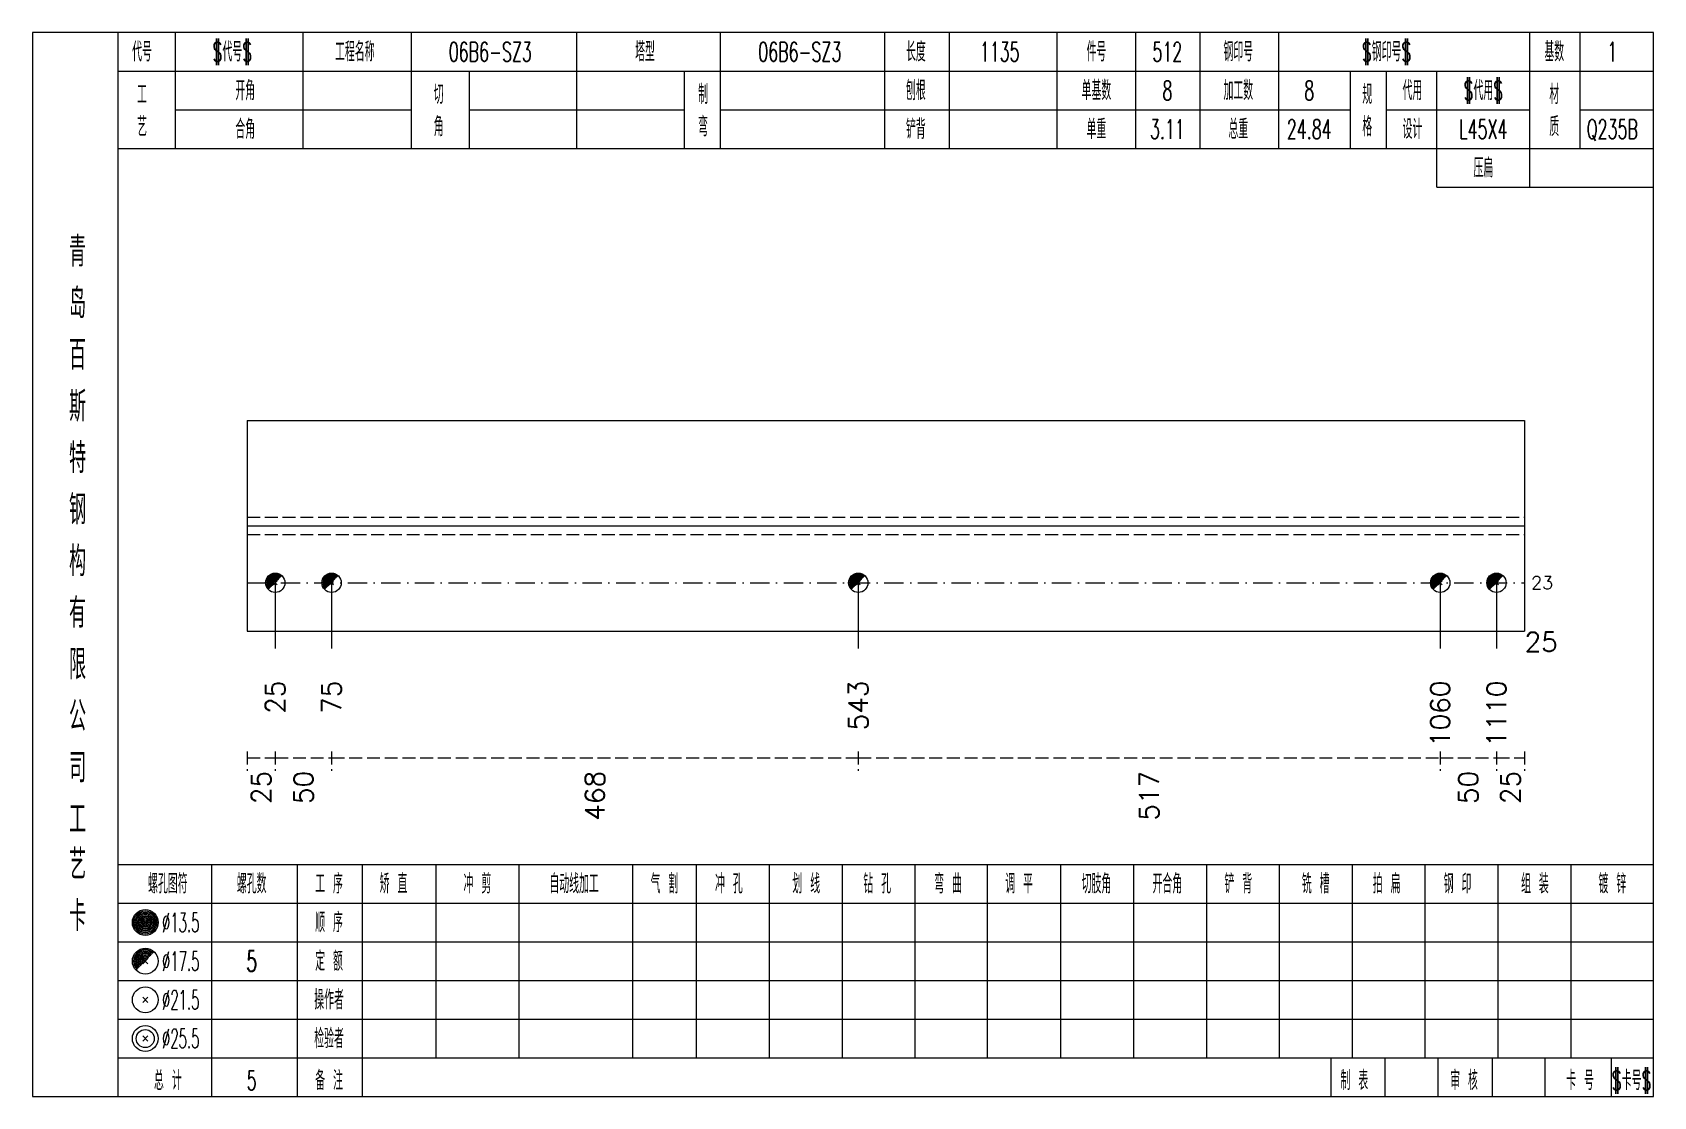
# Model space of a CAD drawing. Extents: x -533 to 8774, y 0 to 7979.
# Drawn here: x 0 to 251.4, y 4289.4 to 4454.4 of the extents above; entities that cross this region are included whole.
import ezdxf
from ezdxf.enums import TextEntityAlignment as Align

# ---------------------------------------------------------------- set-up
doc = ezdxf.new("R2010")
doc.units = 0
doc.header["$MEASUREMENT"] = 0
doc.linetypes.add('一点画线', pattern=[5.2, 3, -1, 0.2, -1])
doc.linetypes.add('虚线', pattern=[2.75, 2, -0.75])
doc.layers.get('0').update_dxf_attribs({"linetype": 'CONTINUOUS', "lineweight": 25})
for name, color, linetype, lineweight in [('1', 7, 'CONTINUOUS', 25), ('4', 7, 'CONTINUOUS', 25), ('5', 7, 'CONTINUOUS', 25)]:
    doc.layers.add(name, color=color, linetype=linetype, lineweight=lineweight)
doc.styles.get("Standard").update_dxf_attribs({"font": 'simplex.shx', "width": 0.7, "height": 3, "bigfont": 'gbhzfs.shx'})

msp = doc.modelspace()

# ---------------------------------------------------------------- texts
at = {"color": 7, "linetype": 'Continuous', "lineweight": 13}
msp.add_text('23', height=2, dxfattribs=at).set_placement((232.4, 4369.02), align=Align.MIDDLE_LEFT)
at = {"color": 8, "linetype": 'Continuous', "lineweight": 9}
for s, p in [('25', (35.48, 4339.85)), ('50', (42.03, 4339.85)), ('468', (87.23, 4339.85)), ('517', (173.19, 4339.85)), ('50', (222.67, 4339.85)), ('25', (229.22, 4339.85))]:
    msp.add_text(s, height=3, rotation=90, dxfattribs=at).set_placement(p, align=Align.MIDDLE_RIGHT)
at = {"layer": '1', "color": 7, "linetype": 'Continuous', "lineweight": 13}
msp.add_text('25', height=3, dxfattribs=at).set_placement((231.4, 4359.85), align=Align.MIDDLE_LEFT)
for s, p in [('25', (37.66, 4353.85)), ('75', (46.39, 4353.85)), ('543', (128.07, 4353.85)), ('1060', (218.31, 4353.85)), ('1110', (227.04, 4353.85))]:
    msp.add_text(s, height=3, rotation=90, dxfattribs=at).set_placement(p, align=Align.MIDDLE_RIGHT)
at = {"layer": '4', "color": 1, "linetype": 'Continuous', "lineweight": 13}
for s, height, width, p in [('代号', 3, 0.6, (17, 4451.35)), ('$代号$', 3, 0.6, (31, 4451.35)), ('工程名称', 3, 0.6, (50, 4451.35)), ('06B6-SZ3', 3, 0.6, (71, 4451.35)), ('塔型', 3, 0.6, (95, 4451.35)), ('06B6-SZ3', 3, 0.6, (119, 4451.35)), ('长度', 3, 0.6, (137, 4451.35)), ('1135', 3, 0.6, (150, 4451.35)), ('件号', 3, 0.6, (165, 4451.35)), ('512', 3, 0.6, (176, 4451.35)), ('钢印号', 3, 0.6, (187, 4451.35)), ('$钢印号$', 3, 0.6, (210, 4451.35)), ('基数', 3, 0.6, (236, 4451.35)), ('1', 3, 0.6, (245, 4451.35)), ('$代用$', 3, 0.6, (225, 4445.35)), ('工', 3, 0.6, (17, 4444.75)), ('开角', 3, 0.6, (33, 4445.35)), ('切', 3, 0.6, (63, 4444.75)), ('制', 3, 0.6, (104, 4444.75)), ('刨根', 3, 0.6, (137, 4445.35)), ('单基数', 3, 0.6, (165, 4445.35)), ('8', 3, 0.6, (176, 4445.35)), ('加工数', 3, 0.6, (187, 4445.35)), ('8', 3, 0.6, (198, 4445.35)), ('规', 3, 0.6, (207, 4444.75)), ('代用', 3, 0.6, (214, 4445.35)), ('材', 3, 0.6, (236, 4444.75)), ('艺', 3, 0.6, (17, 4439.75)), ('合角', 3, 0.6, (33, 4439.35)), ('角', 3, 0.6, (63, 4439.75)), ('弯', 3, 0.6, (104, 4439.75)), ('铲背', 3, 0.6, (137, 4439.35)), ('单重', 3, 0.6, (165, 4439.35)), ('3.11', 3, 0.6, (176, 4439.35)), ('总重', 3, 0.6, (187, 4439.35)), ('24.84', 3, 0.6, (198, 4439.35)), ('格', 3, 0.6, (207, 4439.75)), ('设计', 3, 0.6, (214, 4439.35)), ('L45X4', 3, 0.6, (225, 4439.35)), ('质', 3, 0.6, (236, 4439.75)), ('Q235B', 3, 0.6, (245, 4439.35)), ('压扁', 3, 0.6, (225, 4433.35)), ('青', 4.6, 0.8, (7, 4420.35)), ('岛', 4.6, 0.8, (7, 4412.35)), ('百', 4.6, 0.8, (7, 4404.35)), ('斯', 4.6, 0.8, (7, 4396.35)), ('特', 4.6, 0.8, (7, 4388.35)), ('钢', 4.6, 0.8, (7, 4380.35)), ('构', 4.6, 0.8, (7, 4372.35)), ('有', 4.6, 0.8, (7, 4364.35)), ('限', 4.6, 0.8, (7, 4356.35)), ('公', 4.6, 0.8, (7, 4348.35)), ('司', 4.6, 0.8, (7, 4340.35)), ('工', 4.6, 0.8, (7, 4332.35)), ('艺', 4.6, 0.8, (7, 4325.35)), ('螺孔图符', 3, 0.6, (21, 4322.35)), ('螺孔数', 3, 0.6, (34, 4322.35)), ('工 序', 3, 0.6, (46, 4322.35)), ('矫 直', 3, 0.6, (56, 4322.35)), ('冲 剪', 3, 0.6, (69, 4322.35)), ('自动线加工', 3, 0.6, (84, 4322.35)), ('气 割', 3, 0.6, (98, 4322.35)), ('冲 孔', 3, 0.6, (108, 4322.35)), ('划 线', 3, 0.6, (120, 4322.35)), ('钻 孔', 3, 0.6, (131, 4322.35)), ('弯 曲', 3, 0.6, (142, 4322.35)), ('调 平', 3, 0.6, (153, 4322.35)), ('切肢角', 3, 0.6, (165, 4322.35)), ('开合角', 3, 0.6, (176, 4322.35)), ('铲 背', 3, 0.6, (187, 4322.35)), ('铣 槽', 3, 0.6, (199, 4322.35)), ('拍 扁', 3, 0.6, (210, 4322.35)), ('钢 印', 3, 0.6, (221, 4322.35)), ('组 装', 3, 0.6, (233, 4322.35)), ('镀 锌', 3, 0.6, (245, 4322.35)), ('卡', 4.6, 0.8, (7, 4317.35)), ('%%C13.5', 3, 0.5, (23, 4316.35)), ('顺 序', 3, 0.6, (46, 4316.35)), ('%%C17.5', 3, 0.5, (23, 4310.35)), ('5', 3.2, 0.6, (34, 4310.35)), ('定 额', 3, 0.6, (46, 4310.35)), ('%%C21.5', 3, 0.5, (23, 4304.35)), ('操作者', 3, 0.6, (46, 4304.35)), ('%%C25.5', 3, 0.5, (23, 4298.35)), ('检验者', 3, 0.6, (46, 4298.35)), ('$卡号$', 3, 0.6, (248, 4291.85)), ('总 计', 3, 0.6, (21, 4291.85)), ('5', 3, 0.6, (34, 4291.85)), ('备 注', 3, 0.6, (46, 4291.85)), ('制 表', 3, 0.6, (205, 4291.85)), ('审 核', 3, 0.6, (222, 4291.85)), ('卡 号', 3, 0.6, (240, 4291.85))]:
    msp.add_text(s, height=height, dxfattribs=dict(at, width=width)).set_placement(p, align=Align.MIDDLE_CENTER)

# ---------------------------------------------------------------- blocks, each defined once
blk = doc.blocks.new('孔17.5')
at = {"layer": '5', "color": 7, "linetype": 'Continuous', "lineweight": 0}
for p, q in [((-0.2, -0.2), (0.2, 0.2)), ((-0.2, 0.2), (0.2, -0.2))]:
    blk.add_line(p, q, dxfattribs=at)
at = {"layer": '5', "color": 7, "linetype": 'Continuous', "lineweight": 13}
blk.add_circle((0, 0), 1, dxfattribs=at)
for radius in [0.9, 0.8, 0.7, 0.6, 0.5, 0.4, 0.3, 0.2, 0.1]:
    blk.add_arc((0, 0), radius, 45, 225, dxfattribs=at)

# ---------------------------------------------------------------- linework, layer by layer
at = {"color": 7, "linetype": 'Continuous', "lineweight": 18}
for p, q in [((33.3, 4394.19), (33.3, 4361.52)), ((33.3, 4394.19), (231.4, 4394.19)), ((231.4, 4394.19), (231.4, 4361.52)), ((33.3, 4377.85), (231.4, 4377.85))]:
    msp.add_line(p, q, dxfattribs=at)
at = {"color": 1, "linetype": '虚线', "lineweight": 18}
for p, q in [((33.3, 4379.19), (231.4, 4379.19)), ((33.3, 4376.52), (231.4, 4376.52))]:
    msp.add_line(p, q, dxfattribs=at)
at = {"color": 3, "linetype": '一点画线', "lineweight": 13}
msp.add_line((33.3, 4369.02), (231.4, 4369.02), dxfattribs=at)
at = {"color": 7, "linetype": 'Continuous', "lineweight": 13}
for p, q in [((37.66, 4369.02), (37.66, 4358.85)), ((46.39, 4369.02), (46.39, 4358.85)), ((128.07, 4369.02), (128.07, 4358.85)), ((218.31, 4369.02), (218.31, 4358.85)), ((227.04, 4369.02), (227.04, 4358.85))]:
    msp.add_line(p, q, dxfattribs=at)
at = {"color": 8, "linetype": '虚线', "lineweight": 9}
for p, q in [((33.3, 4342.85), (33.3, 4339.85)), ((33.3, 4341.85), (37.66, 4341.85)), ((37.66, 4342.85), (37.66, 4339.85)), ((37.66, 4342.85), (37.66, 4339.85)), ((37.66, 4341.85), (46.39, 4341.85)), ((46.39, 4342.85), (46.39, 4339.85)), ((46.39, 4342.85), (46.39, 4339.85)), ((46.39, 4341.85), (128.07, 4341.85)), ((128.07, 4342.85), (128.07, 4339.85)), ((128.07, 4342.85), (128.07, 4339.85)), ((128.07, 4341.85), (218.31, 4341.85)), ((218.31, 4342.85), (218.31, 4339.85)), ((218.31, 4342.85), (218.31, 4339.85)), ((218.31, 4341.85), (227.04, 4341.85)), ((227.04, 4342.85), (227.04, 4339.85)), ((227.04, 4342.85), (227.04, 4339.85)), ((227.04, 4341.85), (231.4, 4341.85)), ((231.4, 4342.85), (231.4, 4339.85))]:
    msp.add_line(p, q, dxfattribs=at)
at = {"layer": '1', "color": 7, "linetype": 'Continuous', "lineweight": 18}
msp.add_line((33.3, 4361.52), (231.4, 4361.52), dxfattribs=at)
at = {"layer": '4', "color": 1, "linetype": 'Continuous', "lineweight": 18}
for p, q in [((13.3, 4289.35), (13.3, 4454.35)), ((22.2, 4436.35), (22.2, 4454.35)), ((42, 4436.35), (42, 4454.35)), ((58.8, 4436.35), (58.8, 4454.35)), ((84.4, 4436.35), (84.4, 4454.35)), ((106.7, 4436.35), (106.7, 4454.35)), ((132.2, 4436.35), (132.2, 4454.35)), ((142.2, 4436.35), (142.2, 4454.35)), ((158.9, 4436.35), (158.9, 4454.35)), ((171.1, 4436.35), (171.1, 4454.35)), ((181.1, 4436.35), (181.1, 4454.35)), ((193.3, 4436.35), (193.3, 4454.35)), ((232.2, 4430.35), (232.2, 4454.35)), ((240, 4436.35), (240, 4454.35)), ((13.3, 4448.35), (251.4, 4448.35)), ((67.8, 4436.35), (67.8, 4448.35)), ((101.1, 4436.35), (101.1, 4448.35)), ((204.4, 4436.35), (204.4, 4448.35)), ((210, 4436.35), (210, 4448.35)), ((217.8, 4430.35), (217.8, 4448.35)), ((22.2, 4442.35), (58.8, 4442.35)), ((67.8, 4442.35), (101.1, 4442.35)), ((106.7, 4442.35), (204.4, 4442.35)), ((210, 4442.35), (232.2, 4442.35)), ((240, 4442.35), (251.4, 4442.35)), ((13.3, 4436.35), (251.4, 4436.35)), ((217.8, 4430.35), (251.4, 4430.35)), ((13.3, 4325.35), (251.4, 4325.35)), ((27.8, 4289.35), (27.8, 4325.35)), ((41.1, 4289.35), (41.1, 4325.35)), ((51.2, 4289.35), (51.2, 4325.35)), ((62.6, 4295.35), (62.6, 4325.35)), ((75.5, 4295.35), (75.5, 4325.35)), ((93.1, 4295.35), (93.1, 4325.35)), ((103, 4295.35), (103, 4325.35)), ((114.3, 4295.35), (114.3, 4325.35)), ((125.6, 4295.35), (125.6, 4325.35)), ((136.9, 4295.35), (136.9, 4325.35)), ((148.1, 4295.35), (148.1, 4325.35)), ((159.5, 4295.35), (159.5, 4325.35)), ((170.8, 4295.35), (170.8, 4325.35)), ((182.1, 4295.35), (182.1, 4325.35)), ((193.4, 4295.35), (193.4, 4325.35)), ((204.7, 4295.35), (204.7, 4325.35)), ((216, 4295.35), (216, 4325.35)), ((227.3, 4295.35), (227.3, 4325.35)), ((238.6, 4295.35), (238.6, 4325.35)), ((13.3, 4319.35), (251.4, 4319.35)), ((13.3, 4313.35), (251.4, 4313.35)), ((13.3, 4307.35), (251.4, 4307.35)), ((13.3, 4301.35), (251.4, 4301.35)), ((13.3, 4295.35), (251.4, 4295.35)), ((201.4, 4289.35), (201.4, 4295.35)), ((209.8, 4289.35), (209.8, 4295.35)), ((218, 4289.35), (218, 4295.35)), ((226.4, 4289.35), (226.4, 4295.35)), ((234.6, 4289.35), (234.6, 4295.35)), ((244.9, 4289.35), (244.9, 4295.35))]:
    msp.add_line(p, q, dxfattribs=at)
at = {"layer": '4', "color": 7, "linetype": 'Continuous', "lineweight": 13}
for p, q in [((17.3, 4316.15), (17.7, 4316.55)), ((17.7, 4316.15), (17.3, 4316.55)), ((17.1, 4303.95), (17.9, 4304.75)), ((17.9, 4303.95), (17.1, 4304.75)), ((17.1, 4297.95), (17.9, 4298.75)), ((17.9, 4297.95), (17.1, 4298.75))]:
    msp.add_line(p, q, dxfattribs=at)
at = {"layer": '4', "color": 7, "linetype": 'Continuous', "lineweight": 0}
for p, q in [((17.1, 4309.95), (17.9, 4310.75)), ((17.1, 4310.75), (17.9, 4309.95))]:
    msp.add_line(p, q, dxfattribs=at)
at = {"layer": '4', "color": 1, "linetype": 'Continuous', "lineweight": 18}
msp.add_lwpolyline([(0, 4454.35), (0, 4289.35), (251.4, 4289.35), (251.4, 4454.35)], close=True, dxfattribs=at)
at = {"layer": '4', "color": 7, "linetype": 'Continuous', "lineweight": 13}
for centre, radius in [((17.5, 4316.35), 2), ((17.5, 4316.35), 1.8), ((17.5, 4316.35), 1.6), ((17.5, 4316.35), 1.4), ((17.5, 4316.35), 1.2), ((17.5, 4316.35), 1), ((17.5, 4316.35), 0.8), ((17.5, 4316.35), 0.6), ((17.5, 4316.35), 0.4), ((17.5, 4316.35), 0.2), ((17.5, 4310.35), 2), ((17.5, 4304.35), 2), ((17.5, 4298.35), 2), ((17.5, 4298.35), 1.4)]:
    msp.add_circle(centre, radius, dxfattribs=at)
for radius in [1.8, 1.6, 1.4, 1.2, 1, 0.8, 0.6, 0.4, 0.2]:
    msp.add_arc((17.5, 4310.35), radius, 45, 225, dxfattribs=at)

# ---------------------------------------------------------------- block references
at = {"layer": '1', "color": 7, "linetype": 'Continuous', "lineweight": 13, "xscale": 1.5, "yscale": 1.5, "zscale": 1.5}
for p in [(37.66, 4369.02), (46.39, 4369.02), (128.07, 4369.02), (218.31, 4369.02), (227.04, 4369.02)]:
    msp.add_blockref('孔17.5', p, dxfattribs=at)

msp.set_redraw_order([(e.dxf.handle, doc.entitydb.next_handle()) for e in msp.query("TEXT MTEXT ATTDEF DIMENSION ARC_DIMENSION")])  # texts and dimensions are drawn at this point

doc.saveas('drawing.dxf')
